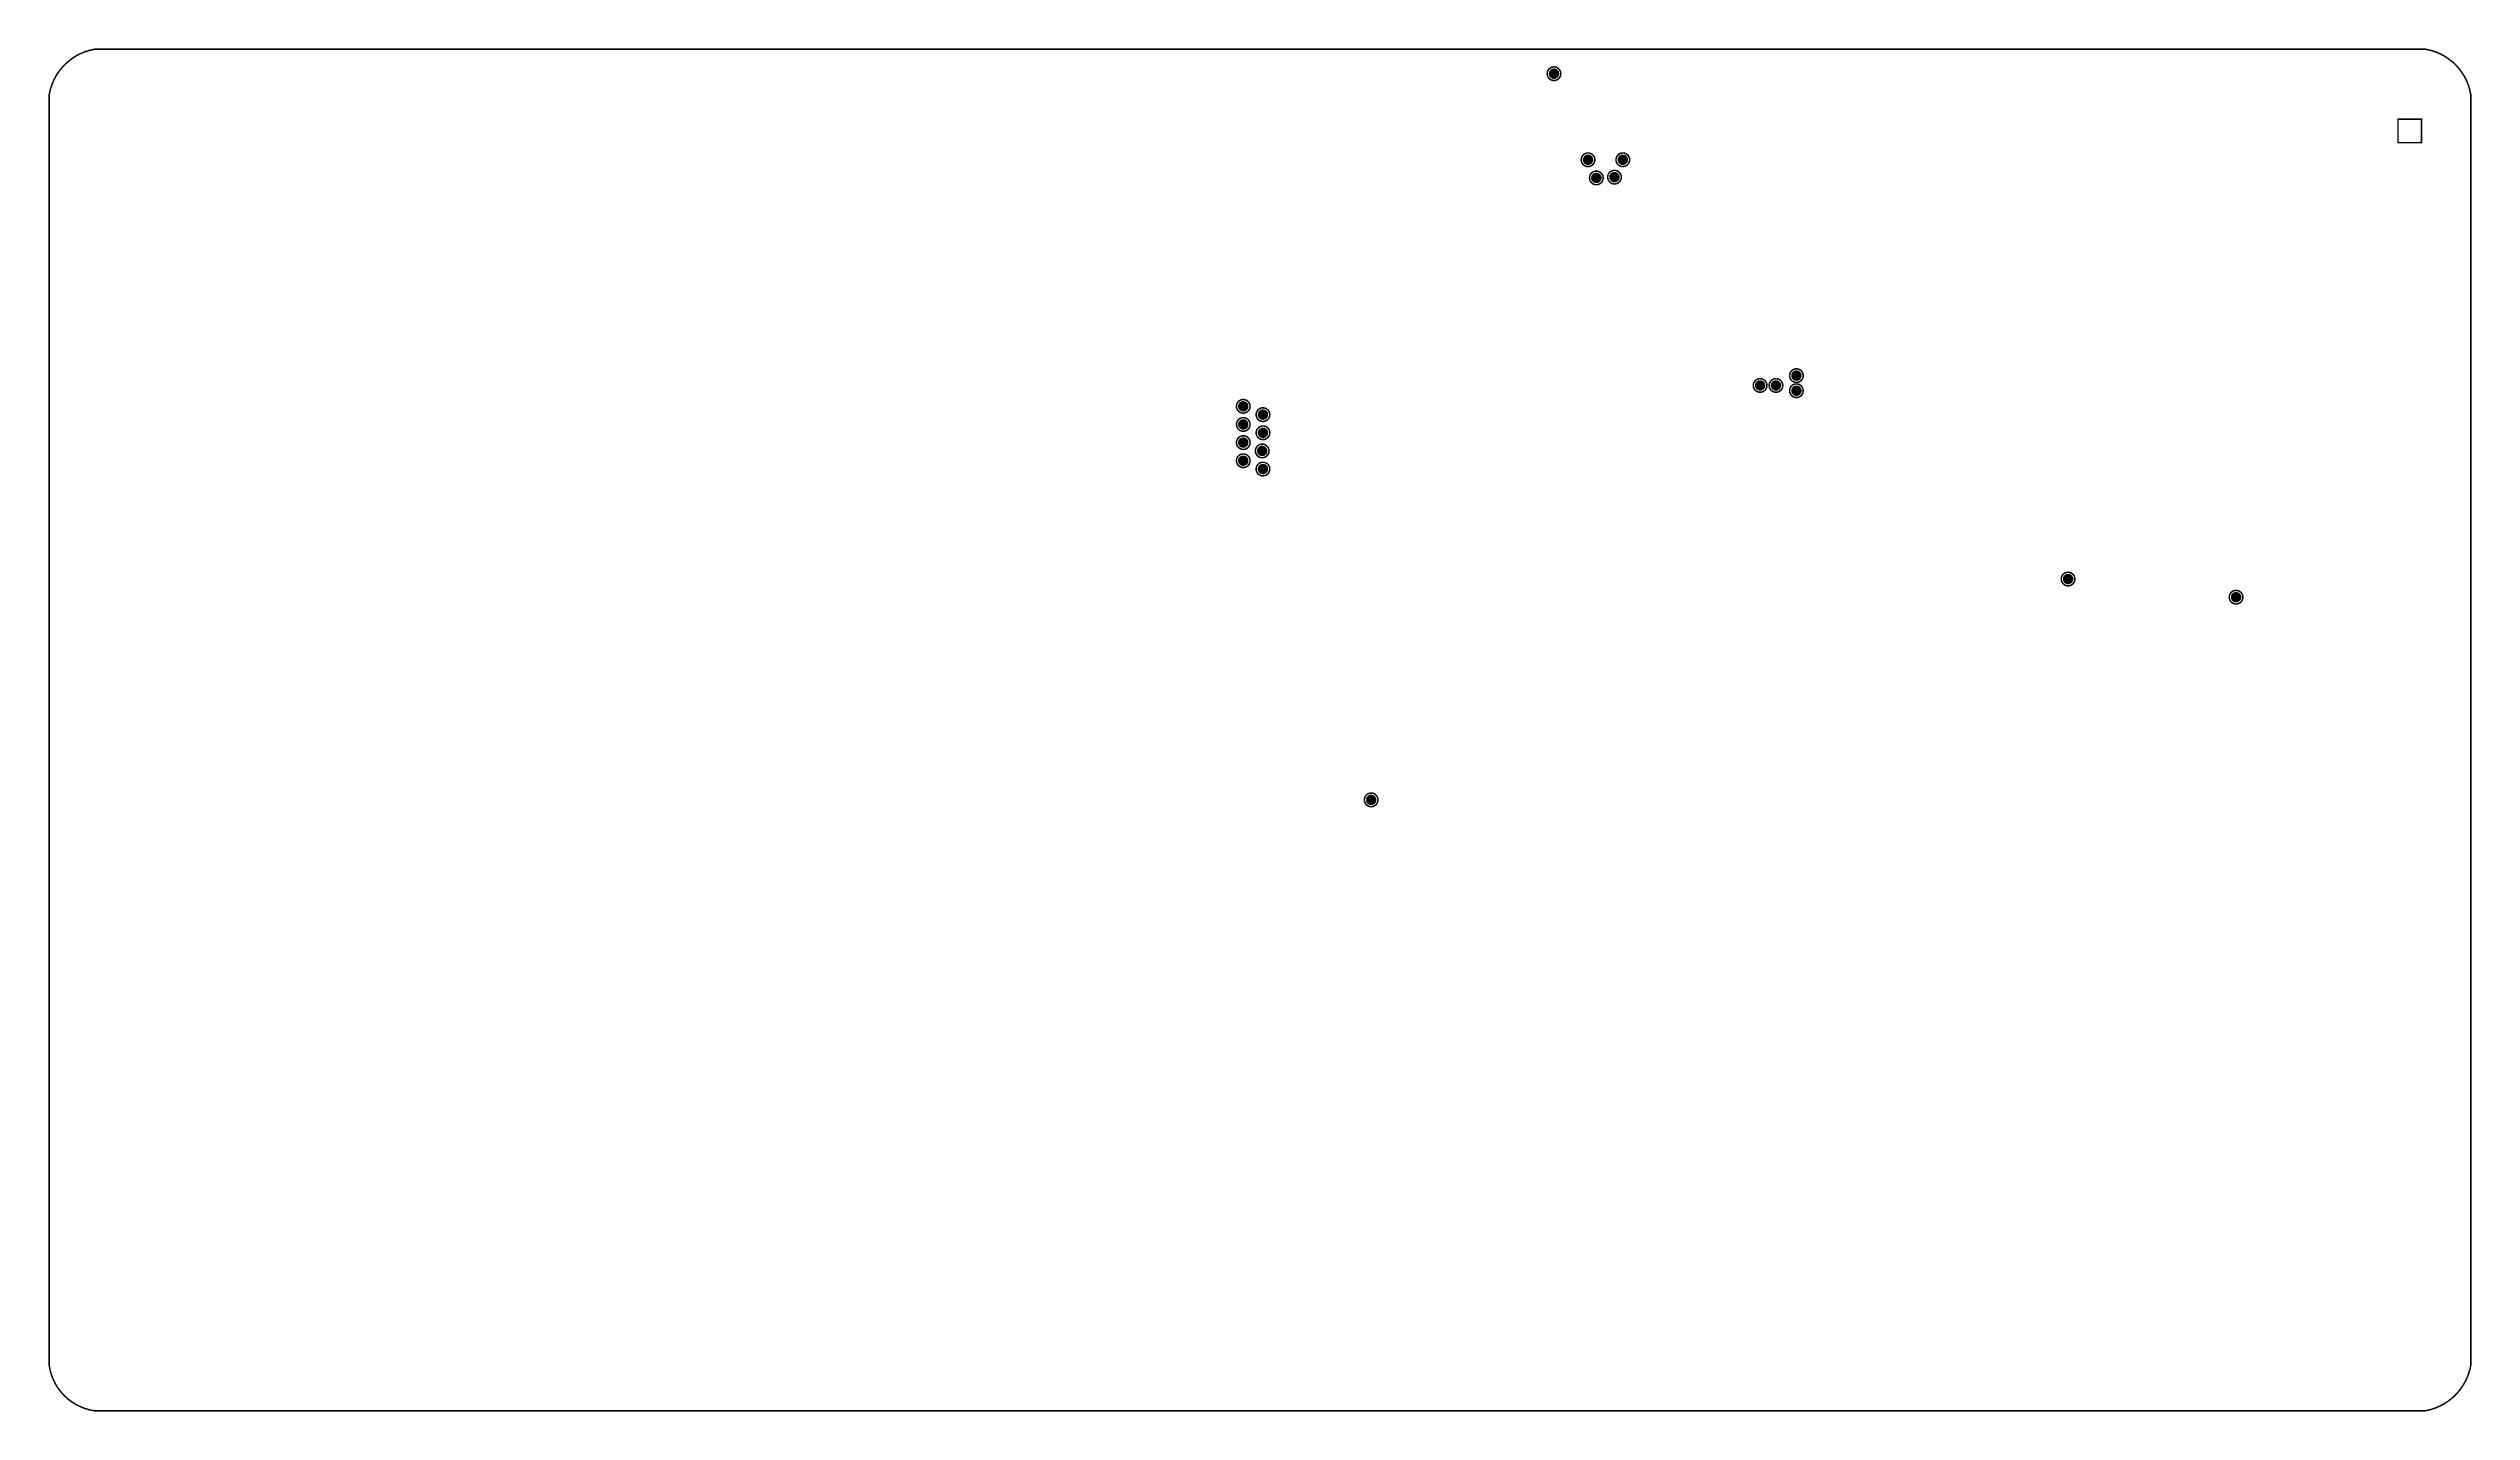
# Model space of a CAD drawing. Extents: x -4 to 157, y -4 to 87.
import ezdxf
from ezdxf.enums import TextEntityAlignment as Align

# ---------------------------------------------------------------- set-up
doc = ezdxf.new("R2010")
doc.units = 0
for name, color, linetype in [('BOARD_CUTOUT_00', 255, 'CONTINUOUS'), ('BOARD_OUTLINE_00', 255, 'CONTINUOUS'), ('DRIL_PLTE_THRU_01', 3, 'CONTINUOUS'), ('DRIL_PLTE_THRU_02', 171, 'CONTINUOUS'), ('DRIL_PLTE_THRU_03', 222, 'CONTINUOUS'), ('DRIL_PLTE_THRU_04', 2, 'CONTINUOUS'), ('PADS_BOT', 56, 'CONTINUOUS'), ('PADS_INNER', 96, 'CONTINUOUS'), ('PADS_TOP', 96, 'CONTINUOUS'), ('PART_BOT_2DLINE_126', 183, 'CONTINUOUS'), ('PART_NAME_129', 3, 'CONTINUOUS')]:
    doc.layers.add(name, color=color, linetype=linetype)
doc.styles.add('W0$03', font='simplex', dxfattribs={"width": 0.75})

# ---------------------------------------------------------------- blocks, each defined once
blk = doc.blocks.new('SMOOTH_0$1')
at = {"const_width": 0.05}
blk.add_lwpolyline([(-0.025, 0, 1), (0.025, 0, 1)], format="xyb", close=True, dxfattribs=at)
blk = doc.blocks.new('BOARD_8')
at = {"layer": 'BOARD_CUTOUT_00', "const_width": 0.1}
blk.add_lwpolyline([(160.97, -4.66), (162.52, -4.66), (162.52, -6.21), (160.97, -6.21)], close=True, dxfattribs=at)
at = {"layer": 'BOARD_OUTLINE_00', "const_width": 0.1}
blk.add_lwpolyline([(5.77, -3.03, -0.317219), (8.77, -0.03), (162.78, -0.03, -0.322509), (165.78, -3.03), (165.78, -87.05, -0.312423), (162.78, -90.05), (8.77, -90.05, -0.333625), (5.77, -87.05)], format="xyb", close=True, dxfattribs=at)
at = {"layer": 'BOARD_CUTOUT_00'}
for p in [(160.97, -4.66), (162.52, -4.66), (160.97, -6.21), (162.52, -6.21)]:
    blk.add_blockref('SMOOTH_0$1', p, dxfattribs=at)
at = {"layer": 'BOARD_OUTLINE_00'}
for p in [(8.77, -0.03), (162.78, -0.03), (5.77, -3.03), (165.78, -3.03), (5.77, -87.05), (165.78, -87.05), (8.77, -90.05), (162.78, -90.05)]:
    blk.add_blockref('SMOOTH_0$1', p, dxfattribs=at)
blk = doc.blocks.new('PART_BODY_BOT_54')
at = {"layer": 'PART_BOT_2DLINE_126', "const_width": 0.10008}
blk.add_lwpolyline([(0.450088, 0, 1), (-0.450088, 0, 1)], format="xyb", close=True, dxfattribs=at)
blk = doc.blocks.new('DRIL_HOLE_0')
blk.add_lwpolyline([(0, 0, 1), (0, 0, 1)], format="xyb", close=True)
blk = doc.blocks.new('PAD_0')
blk.add_lwpolyline([(0, 0, 1), (0, 0, 1)], format="xyb", close=True)
blk = doc.blocks.new('PAD_1')
at = {"const_width": 0.35}
blk.add_lwpolyline([(0, -0.17, 1), (0, 0.17, 1)], format="xyb", close=True, dxfattribs=at)
blk = doc.blocks.new('STK_BOT_78')
at = {"layer": 'DRIL_PLTE_THRU_01'}
blk.add_blockref('DRIL_HOLE_0', (0, 0), dxfattribs=at)
at = {"layer": 'DRIL_PLTE_THRU_02'}
blk.add_blockref('DRIL_HOLE_0', (0, 0), dxfattribs=at)
at = {"layer": 'DRIL_PLTE_THRU_03'}
blk.add_blockref('DRIL_HOLE_0', (0, 0), dxfattribs=at)
at = {"layer": 'DRIL_PLTE_THRU_04'}
blk.add_blockref('DRIL_HOLE_0', (0, 0), dxfattribs=at)
at = {"layer": 'PADS_BOT'}
blk.add_blockref('PAD_1', (0, 0), dxfattribs=at)
at = {"layer": 'PADS_INNER'}
blk.add_blockref('PAD_0', (0, 0), dxfattribs=at)
at = {"layer": 'PADS_TOP'}
blk.add_blockref('PAD_0', (0, 0), dxfattribs=at)
blk = doc.blocks.new('SYM_BOT_49')
for name in ['PART_BODY_BOT_54', 'STK_BOT_78']:
    blk.add_blockref(name, (0, 0))
blk = doc.blocks.new('PART_BOT_189')
blk.add_blockref('SYM_BOT_49', (0, 0))
at = {"layer": 'PART_NAME_129', "style": 'W0$03', "width": 0.75}
blk.add_text('TP7', height=0.21, dxfattribs=at).set_placement((0, 0), align=Align.MIDDLE_CENTER)
blk = doc.blocks.new('PART_BOT_308')
blk.add_blockref('SYM_BOT_49', (0, 0))
at = {"layer": 'PART_NAME_129', "style": 'W0$03', "width": 0.75}
blk.add_text('P1', height=0.21, dxfattribs=at).set_placement((0, 0), align=Align.MIDDLE_CENTER)
blk = doc.blocks.new('PART_BOT_367')
blk.add_blockref('SYM_BOT_49', (0, 0))
at = {"layer": 'PART_NAME_129', "style": 'W0$03', "width": 0.75}
blk.add_text('P14', height=0.21, dxfattribs=at).set_placement((0, 0), align=Align.MIDDLE_CENTER)
blk = doc.blocks.new('PART_BOT_368')
blk.add_blockref('SYM_BOT_49', (0, 0))
at = {"layer": 'PART_NAME_129', "style": 'W0$03', "width": 0.75}
blk.add_text('P20', height=0.21, dxfattribs=at).set_placement((0, 0), align=Align.MIDDLE_CENTER)
blk = doc.blocks.new('PART_BOT_444')
blk.add_blockref('SYM_BOT_49', (0, 0))
at = {"layer": 'PART_NAME_129', "style": 'W0$03', "width": 0.75}
blk.add_text('P10', height=0.21, dxfattribs=at).set_placement((0, 0), align=Align.MIDDLE_CENTER)
blk = doc.blocks.new('PART_BOT_445')
blk.add_blockref('SYM_BOT_49', (0, 0))
at = {"layer": 'PART_NAME_129', "style": 'W0$03', "width": 0.75}
blk.add_text('P11', height=0.21, dxfattribs=at).set_placement((0, 0), align=Align.MIDDLE_CENTER)
blk = doc.blocks.new('PART_BOT_446')
blk.add_blockref('SYM_BOT_49', (0, 0))
at = {"layer": 'PART_NAME_129', "style": 'W0$03', "width": 0.75}
blk.add_text('P12', height=0.21, dxfattribs=at).set_placement((0, 0), align=Align.MIDDLE_CENTER)
blk = doc.blocks.new('PART_BOT_447')
blk.add_blockref('SYM_BOT_49', (0, 0))
at = {"layer": 'PART_NAME_129', "style": 'W0$03', "width": 0.75}
blk.add_text('P13', height=0.21, dxfattribs=at).set_placement((0, 0), align=Align.MIDDLE_CENTER)
blk = doc.blocks.new('PART_BOT_448')
blk.add_blockref('SYM_BOT_49', (0, 0))
at = {"layer": 'PART_NAME_129', "style": 'W0$03', "width": 0.75}
blk.add_text('P15', height=0.21, dxfattribs=at).set_placement((0, 0), align=Align.MIDDLE_CENTER)
blk = doc.blocks.new('PART_BOT_449')
blk.add_blockref('SYM_BOT_49', (0, 0))
at = {"layer": 'PART_NAME_129', "style": 'W0$03', "width": 0.75}
blk.add_text('P16', height=0.21, dxfattribs=at).set_placement((0, 0), align=Align.MIDDLE_CENTER)
blk = doc.blocks.new('PART_BOT_450')
blk.add_blockref('SYM_BOT_49', (0, 0))
at = {"layer": 'PART_NAME_129', "style": 'W0$03', "width": 0.75}
blk.add_text('P24', height=0.21, dxfattribs=at).set_placement((0, 0), align=Align.MIDDLE_CENTER)
blk = doc.blocks.new('PART_BOT_451')
blk.add_blockref('SYM_BOT_49', (0, 0))
at = {"layer": 'PART_NAME_129', "style": 'W0$03', "width": 0.75}
blk.add_text('P25', height=0.21, dxfattribs=at).set_placement((0, 0), align=Align.MIDDLE_CENTER)
blk = doc.blocks.new('PART_BOT_452')
blk.add_blockref('SYM_BOT_49', (0, 0))
at = {"layer": 'PART_NAME_129', "style": 'W0$03', "width": 0.75}
blk.add_text('P26', height=0.21, dxfattribs=at).set_placement((0, 0), align=Align.MIDDLE_CENTER)
blk = doc.blocks.new('PART_BOT_453')
blk.add_blockref('SYM_BOT_49', (0, 0))
at = {"layer": 'PART_NAME_129', "style": 'W0$03', "width": 0.75}
blk.add_text('P27', height=0.21, dxfattribs=at).set_placement((0, 0), align=Align.MIDDLE_CENTER)
blk = doc.blocks.new('PART_BOT_454')
blk.add_blockref('SYM_BOT_49', (0, 0))
at = {"layer": 'PART_NAME_129', "style": 'W0$03', "width": 0.75}
blk.add_text('P4', height=0.21, dxfattribs=at).set_placement((0, 0), align=Align.MIDDLE_CENTER)
blk = doc.blocks.new('PART_BOT_455')
blk.add_blockref('SYM_BOT_49', (0, 0))
at = {"layer": 'PART_NAME_129', "style": 'W0$03', "width": 0.75}
blk.add_text('P5', height=0.21, dxfattribs=at).set_placement((0, 0), align=Align.MIDDLE_CENTER)
blk = doc.blocks.new('PART_BOT_456')
blk.add_blockref('SYM_BOT_49', (0, 0))
at = {"layer": 'PART_NAME_129', "style": 'W0$03', "width": 0.75}
blk.add_text('P6', height=0.21, rotation=-180, dxfattribs=at).set_placement((0, 0), align=Align.MIDDLE_CENTER)
blk = doc.blocks.new('PART_BOT_457')
blk.add_blockref('SYM_BOT_49', (0, 0))
at = {"layer": 'PART_NAME_129', "style": 'W0$03', "width": 0.75}
blk.add_text('P7', height=0.21, rotation=-180, dxfattribs=at).set_placement((0, 0), align=Align.MIDDLE_CENTER)
blk = doc.blocks.new('PART_BOT_458')
blk.add_blockref('SYM_BOT_49', (0, 0))
at = {"layer": 'PART_NAME_129', "style": 'W0$03', "width": 0.75}
blk.add_text('P8', height=0.21, dxfattribs=at).set_placement((0, 0), align=Align.MIDDLE_CENTER)
blk = doc.blocks.new('PART_BOT_459')
blk.add_blockref('SYM_BOT_49', (0, 0))
at = {"layer": 'PART_NAME_129', "style": 'W0$03', "width": 0.75}
blk.add_text('P9', height=0.21, dxfattribs=at).set_placement((0, 0), align=Align.MIDDLE_CENTER)

msp = doc.modelspace()

# ---------------------------------------------------------------- block references
msp.add_blockref('BOARD_8', (-9.27, 86.56))
at = {"xscale": -1}
for name, p in [('PART_BOT_368', (95.93, 84.91)), ('PART_BOT_446', (98.18, 79.22)), ('PART_BOT_447', (98.73, 78.02)), ('PART_BOT_449', (99.93, 78.07)), ('PART_BOT_450', (109.55, 64.3)), ('PART_BOT_452', (110.6, 64.3)), ('PART_BOT_453', (111.95, 64.95)), ('PART_BOT_451', (111.95, 63.95)), ('PART_BOT_445', (75.4, 62.92)), ('PART_BOT_444', (76.7, 62.37)), ('PART_BOT_459', (75.4, 61.72)), ('PART_BOT_458', (76.7, 61.17)), ('PART_BOT_455', (75.4, 59.32)), ('PART_BOT_454', (76.7, 58.77)), ('PART_BOT_367', (83.85, 36.9))]:
    msp.add_blockref(name, p, dxfattribs=at)
for name, p, rotation in [('PART_BOT_448', (100.48, 79.22), -90), ('PART_BOT_457', (75.4, 60.52), -270), ('PART_BOT_456', (76.65, 59.97), -270), ('PART_BOT_308', (129.9, 51.5), -90), ('PART_BOT_189', (141, 50.3), -90)]:
    msp.add_blockref(name, p, dxfattribs=dict(at, rotation=rotation))

doc.saveas('drawing.dxf')
